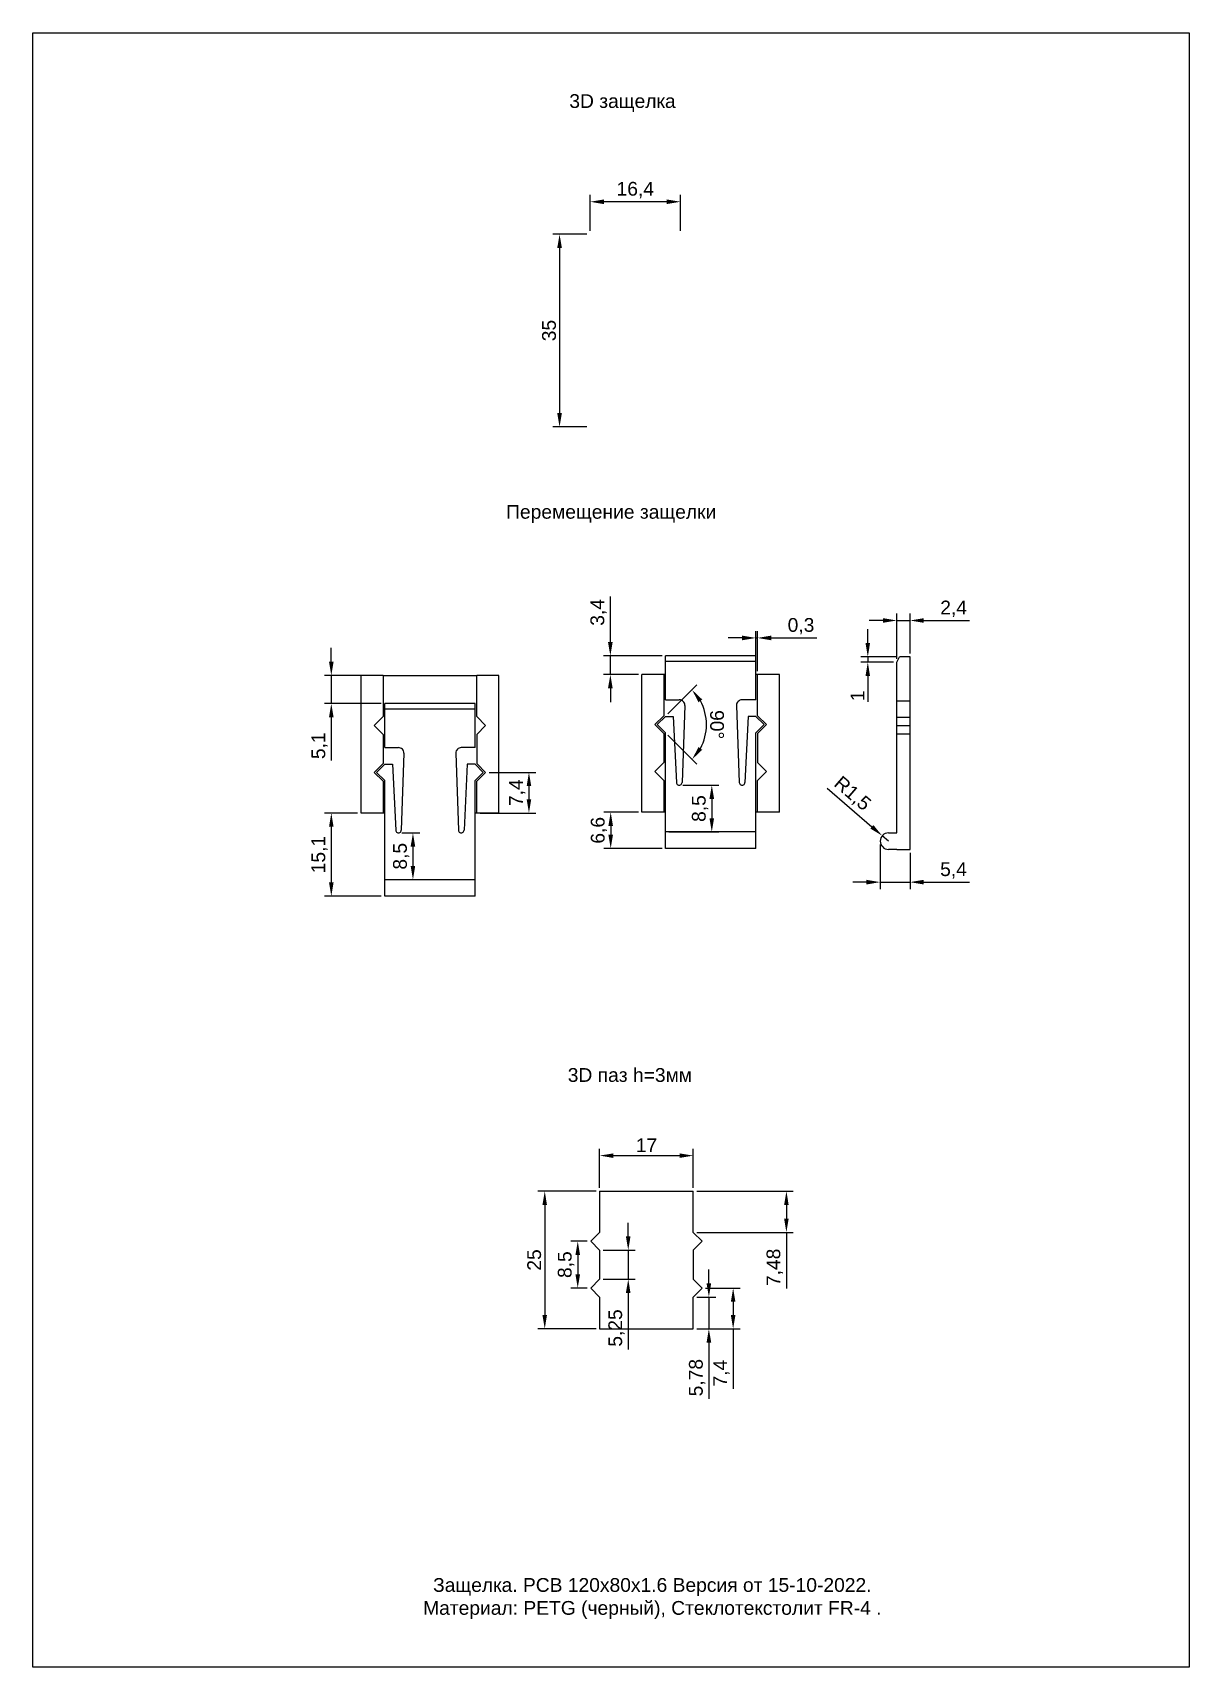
# Model space of a CAD drawing. Header units: millimetres. Extents: x 0 to 1250, y 0 to 297.
# Drawn here: x 520 to 730, y 0 to 297 of the extents above; entities that cross this region are included whole.
import ezdxf

# ---------------------------------------------------------------- set-up
doc = ezdxf.new("R2010")
doc.units = ezdxf.units.MM
doc.styles.get("Standard").update_dxf_attribs({"font": 'arial.ttf'})
doc.dimstyles.new('ISO-25', dxfattribs={"dimtxt": 2.5, "dimasz": 2.5, "dimexe": 1.25, "dimexo": 0.625, "dimtad": 1, "dimtxsty": 'Standard', "dimcen": 2.5, "dimadec": 0, "dimazin": 0, "dimtfac": 1, "dimtmove": 0, "dimatfit": 3, "dimfxl": 1, "dimarcsym": 0})

msp = doc.modelspace()

# ---------------------------------------------------------------- texts
at = {"char_height": 2.5, "attachment_point": 1}
for s, width, insert in [('3D защелка', 21.95162, (617.433, 285.828)), ('Перемещение защелки', 46.55368, (605.959, 211.193)), ('3D паз h=3мм', 31.32896, (617.146, 108.872))]:
    msp.add_mtext_dynamic_manual_height_columns(s, width=width, gutter_width=12.5, heights=[0], dxfattribs=dict(at, insert=insert))
at = {"linetype": 'Continuous', "insert": (632.5, 12.5), "char_height": 2.5, "attachment_point": 5}
msp.add_mtext_dynamic_manual_height_columns('Защелка. PCB 120x80x1.6 Версия от 15-10-2022.\\PМатериал: PETG (черный), Стеклотекстолит FR-4 .', width=185, gutter_width=5, heights=[0], dxfattribs=at)

# ---------------------------------------------------------------- blocks, each defined once
blk = doc.blocks.new('*D92')
at = {"color": 0, "lineweight": -2, "transparency": 16777216}
for p, q in [((624.88, 186.28), (624.88, 194.57)), ((634.27, 183.78), (623.63, 183.78)), ((624.88, 180.38), (624.88, 183.78)), ((629.97, 180.38), (623.63, 180.38)), ((624.88, 177.88), (624.88, 175.38))]:
    blk.add_line(p, q, dxfattribs=at)
at = {"color": 0, "transparency": 16777216}
for points in [[(624.46, 186.28), (625.3, 186.28), (624.88, 183.78)], [(624.46, 177.88), (625.3, 177.88), (624.88, 180.38)]]:
    blk.add_solid(points, dxfattribs=at)
at = {"layer": 'Defpoints', "color": 0, "transparency": 16777216}
for p in [(624.88, 183.78), (634.9, 183.78), (630.6, 180.38)]:
    blk.add_point(p, dxfattribs=at)
at = {"color": 0, "transparency": 16777216, "insert": (622.75, 191.67), "char_height": 2.5, "attachment_point": 5, "rotation": 90}
blk.add_mtext('3,4', dxfattribs=at)
blk = doc.blocks.new('*D93')
at = {"color": 0, "lineweight": -2, "transparency": 16777216}
for p, q in [((629.97, 155.38), (623.69, 155.38)), ((624.94, 152.88), (624.94, 151.28)), ((634.27, 148.78), (623.69, 148.78))]:
    blk.add_line(p, q, dxfattribs=at)
at = {"color": 0, "transparency": 16777216}
for points in [[(624.53, 152.88), (625.36, 152.88), (624.94, 155.38)], [(624.53, 151.28), (625.36, 151.28), (624.94, 148.78)]]:
    blk.add_solid(points, dxfattribs=at)
at = {"layer": 'Defpoints', "color": 0, "transparency": 16777216}
for p in [(630.6, 155.38), (624.94, 148.78), (634.9, 148.78)]:
    blk.add_point(p, dxfattribs=at)
at = {"color": 0, "transparency": 16777216, "insert": (622.82, 152.08), "char_height": 2.5, "attachment_point": 5, "rotation": 90}
blk.add_mtext('6,6', dxfattribs=at)
blk = doc.blocks.new('*D94')
at = {"color": 0, "lineweight": -2, "transparency": 16777216}
for p, q in [((651.3, 181), (651.3, 188.28)), ((651.6, 181), (651.6, 188.28)), ((648.8, 187.03), (646.3, 187.03)), ((651.3, 187.03), (651.6, 187.03)), ((654.1, 187.03), (662.4, 187.03))]:
    blk.add_line(p, q, dxfattribs=at)
at = {"color": 0, "transparency": 16777216}
for points in [[(648.8, 187.45), (648.8, 186.61), (651.3, 187.03)], [(654.1, 187.45), (654.1, 186.61), (651.6, 187.03)]]:
    blk.add_solid(points, dxfattribs=at)
at = {"layer": 'Defpoints', "color": 0, "transparency": 16777216}
for p in [(651.6, 187.03), (651.3, 180.38), (651.6, 180.38)]:
    blk.add_point(p, dxfattribs=at)
at = {"color": 0, "transparency": 16777216, "insert": (659.5, 189.16), "char_height": 2.5, "attachment_point": 5}
blk.add_mtext('0,3', dxfattribs=at)
blk = doc.blocks.new('*D95')
at = {"color": 0, "lineweight": -2, "transparency": 16777216}
for p, q in [((635.34, 173.22), (640.6, 178.48)), ((635.34, 169.34), (640.6, 164.07))]:
    blk.add_line(p, q, dxfattribs=at)
blk.add_arc((633.4, 171.28), 8.94, 331.0741, 28.9309, dxfattribs=at)
at = {"color": 0, "transparency": 16777216}
for points in [[(640.89, 175.35), (641.56, 175.85), (639.72, 177.6)], [(641.56, 166.7), (640.89, 167.2), (639.72, 164.96)]]:
    blk.add_solid(points, dxfattribs=at)
at = {"layer": 'Defpoints', "color": 0, "transparency": 16777216}
for p in [(634.9, 172.78), (633.4, 171.28), (633.4, 171.28), (634.9, 169.78), (642.03, 168.96)]:
    blk.add_point(p, dxfattribs=at)
at = {"color": 0, "transparency": 16777216, "insert": (644.24, 171.28), "char_height": 2.5, "attachment_point": 5, "rotation": 270.0025}
blk.add_mtext('90°', dxfattribs=at)
blk = doc.blocks.new('*D96')
at = {"color": 0, "lineweight": -2, "transparency": 16777216}
for p, q in [((674.39, 190.2), (671.89, 190.2)), ((676.89, 183.23), (676.89, 191.45)), ((676.89, 190.2), (679.29, 190.2)), ((679.29, 184.23), (679.29, 191.45)), ((681.79, 190.2), (690.12, 190.2))]:
    blk.add_line(p, q, dxfattribs=at)
at = {"color": 0, "transparency": 16777216}
for points in [[(674.39, 190.62), (674.39, 189.78), (676.89, 190.2)], [(681.79, 190.62), (681.79, 189.78), (679.29, 190.2)]]:
    blk.add_solid(points, dxfattribs=at)
at = {"layer": 'Defpoints', "color": 0, "transparency": 16777216}
for p in [(679.29, 190.2), (676.89, 182.61), (679.29, 183.61)]:
    blk.add_point(p, dxfattribs=at)
at = {"color": 0, "transparency": 16777216, "insert": (687.21, 192.33), "char_height": 2.5, "attachment_point": 5}
blk.add_mtext('2,4', dxfattribs=at)
blk = doc.blocks.new('*D97')
at = {"color": 0, "lineweight": -2, "transparency": 16777216}
for p, q in [((673.89, 149.48), (673.89, 141.41)), ((679.29, 147.98), (679.29, 141.41)), ((671.39, 142.66), (668.89, 142.66)), ((673.89, 142.66), (679.29, 142.66)), ((681.79, 142.66), (690.08, 142.66))]:
    blk.add_line(p, q, dxfattribs=at)
at = {"color": 0, "transparency": 16777216}
for points in [[(671.39, 143.08), (671.39, 142.24), (673.89, 142.66)], [(681.79, 143.08), (681.79, 142.24), (679.29, 142.66)]]:
    blk.add_solid(points, dxfattribs=at)
at = {"layer": 'Defpoints', "color": 0, "transparency": 16777216}
for p in [(673.89, 150.11), (679.29, 148.61), (679.29, 142.66)]:
    blk.add_point(p, dxfattribs=at)
at = {"color": 0, "transparency": 16777216, "insert": (687.19, 144.78), "char_height": 2.5, "attachment_point": 5}
blk.add_mtext('5,4', dxfattribs=at)
blk = doc.blocks.new('*D98')
at = {"color": 0, "lineweight": -2, "transparency": 16777216}
for p, q in [((664.25, 159.72), (672.36, 152.72)), ((675.39, 150.11), (674.25, 151.09))]:
    blk.add_line(p, q, dxfattribs=at)
at = {"color": 0, "transparency": 16777216}
blk.add_solid([(672.63, 153.04), (672.09, 152.4), (674.25, 151.09)], dxfattribs=at)
at = {"layer": 'Defpoints', "color": 0, "transparency": 16777216}
for p in [(674.25, 151.09), (675.39, 150.11)]:
    blk.add_point(p, dxfattribs=at)
at = {"color": 0, "transparency": 16777216, "insert": (668.75, 158.65), "char_height": 2.5, "attachment_point": 5, "rotation": 319.2242}
blk.add_mtext('R1,5', dxfattribs=at)
blk = doc.blocks.new('*D99')
at = {"color": 0, "lineweight": -2, "transparency": 16777216}
for p, q in [((671.63, 186.11), (671.63, 188.61)), ((676.77, 183.61), (670.38, 183.61)), ((676.27, 182.61), (670.38, 182.61)), ((671.63, 183.61), (671.63, 182.61)), ((671.63, 180.11), (671.63, 175.44))]:
    blk.add_line(p, q, dxfattribs=at)
at = {"color": 0, "transparency": 16777216}
for points in [[(671.21, 186.11), (672.04, 186.11), (671.63, 183.61)], [(671.21, 180.11), (672.04, 180.11), (671.63, 182.61)]]:
    blk.add_solid(points, dxfattribs=at)
at = {"layer": 'Defpoints', "color": 0, "transparency": 16777216}
for p in [(671.63, 182.61), (676.89, 182.61), (677.39, 183.61)]:
    blk.add_point(p, dxfattribs=at)
at = {"color": 0, "transparency": 16777216, "insert": (669.75, 176.52), "char_height": 2.5, "attachment_point": 5, "rotation": 90}
blk.add_mtext('1', dxfattribs=at)
blk = doc.blocks.new('*D78')
at = {"color": 0, "lineweight": -2, "transparency": 16777216}
for p, q in [((574.22, 182.71), (574.22, 185.21)), ((582.98, 180.21), (572.97, 180.21)), ((574.22, 180.21), (574.22, 175.11)), ((583.28, 175.11), (572.97, 175.11)), ((574.22, 172.61), (574.22, 164.79))]:
    blk.add_line(p, q, dxfattribs=at)
at = {"color": 0, "transparency": 16777216}
for points in [[(573.8, 182.71), (574.63, 182.71), (574.22, 180.21)], [(573.8, 172.61), (574.63, 172.61), (574.22, 175.11)]]:
    blk.add_solid(points, dxfattribs=at)
at = {"layer": 'Defpoints', "color": 0, "transparency": 16777216}
for p in [(583.61, 180.21), (574.22, 175.11), (583.91, 175.11)]:
    blk.add_point(p, dxfattribs=at)
at = {"color": 0, "transparency": 16777216, "insert": (572.09, 167.45), "char_height": 2.5, "attachment_point": 5, "rotation": 90}
blk.add_mtext('5,1', dxfattribs=at)
blk = doc.blocks.new('*D79')
at = {"color": 0, "lineweight": -2, "transparency": 16777216}
for p, q in [((578.98, 155.21), (572.97, 155.21)), ((574.22, 152.71), (574.22, 142.61)), ((583.28, 140.11), (572.97, 140.11))]:
    blk.add_line(p, q, dxfattribs=at)
at = {"color": 0, "transparency": 16777216}
for points in [[(573.8, 152.71), (574.63, 152.71), (574.22, 155.21)], [(573.8, 142.61), (574.63, 142.61), (574.22, 140.11)]]:
    blk.add_solid(points, dxfattribs=at)
at = {"layer": 'Defpoints', "color": 0, "transparency": 16777216}
for p in [(579.61, 155.21), (574.22, 140.11), (583.91, 140.11)]:
    blk.add_point(p, dxfattribs=at)
at = {"color": 0, "transparency": 16777216, "insert": (572.09, 147.66), "char_height": 2.5, "attachment_point": 5, "rotation": 90}
blk.add_mtext('15,1', dxfattribs=at)
blk = doc.blocks.new('*D80')
at = {"color": 0, "lineweight": -2, "transparency": 16777216}
for p, q in [((602.86, 162.61), (611.35, 162.61)), ((610.1, 160.11), (610.1, 157.71)), ((601.23, 155.21), (611.35, 155.21))]:
    blk.add_line(p, q, dxfattribs=at)
at = {"color": 0, "transparency": 16777216}
for points in [[(609.69, 160.11), (610.52, 160.11), (610.1, 162.61)], [(609.69, 157.71), (610.52, 157.71), (610.1, 155.21)]]:
    blk.add_solid(points, dxfattribs=at)
at = {"layer": 'Defpoints', "color": 0, "transparency": 16777216}
for p in [(602.23, 162.61), (600.61, 155.21), (610.1, 155.21)]:
    blk.add_point(p, dxfattribs=at)
at = {"color": 0, "transparency": 16777216, "insert": (607.98, 158.91), "char_height": 2.5, "attachment_point": 5, "rotation": 90}
blk.add_mtext('7,4', dxfattribs=at)
blk = doc.blocks.new('*D81')
at = {"color": 0, "lineweight": -2, "transparency": 16777216}
for p, q in [((622.94, 87.13), (622.94, 94.22)), ((625.44, 92.97), (637.44, 92.97)), ((639.94, 87.13), (639.94, 94.22))]:
    blk.add_line(p, q, dxfattribs=at)
at = {"color": 0, "transparency": 16777216}
for points in [[(625.44, 93.38), (625.44, 92.55), (622.94, 92.97)], [(637.44, 93.38), (637.44, 92.55), (639.94, 92.97)]]:
    blk.add_solid(points, dxfattribs=at)
at = {"layer": 'Defpoints', "color": 0, "transparency": 16777216}
for p in [(639.94, 92.97), (622.94, 86.51), (639.94, 86.51)]:
    blk.add_point(p, dxfattribs=at)
at = {"color": 0, "transparency": 16777216, "insert": (631.44, 94.85), "char_height": 2.5, "attachment_point": 5}
blk.add_mtext('17', dxfattribs=at)
blk = doc.blocks.new('*D82')
at = {"color": 0, "lineweight": -2, "transparency": 16777216}
for p, q in [((620.69, 77.41), (617.71, 77.41)), ((618.96, 74.91), (618.96, 71.41)), ((620.69, 68.91), (617.71, 68.91))]:
    blk.add_line(p, q, dxfattribs=at)
at = {"color": 0, "transparency": 16777216}
for points in [[(618.54, 74.91), (619.38, 74.91), (618.96, 77.41)], [(618.54, 71.41), (619.38, 71.41), (618.96, 68.91)]]:
    blk.add_solid(points, dxfattribs=at)
at = {"layer": 'Defpoints', "color": 0, "transparency": 16777216}
for p in [(621.31, 77.41), (618.96, 68.91), (621.31, 68.91)]:
    blk.add_point(p, dxfattribs=at)
at = {"color": 0, "transparency": 16777216, "insert": (616.83, 73.16), "char_height": 2.5, "attachment_point": 5, "rotation": 90}
blk.add_mtext('8,5', dxfattribs=at)
blk = doc.blocks.new('*D83')
at = {"color": 0, "lineweight": -2, "transparency": 16777216}
for p, q in [((628.13, 78.28), (628.13, 80.78)), ((623.56, 75.78), (629.38, 75.78)), ((628.13, 75.78), (628.13, 70.53)), ((623.56, 70.53), (629.38, 70.53)), ((628.13, 68.03), (628.13, 57.77))]:
    blk.add_line(p, q, dxfattribs=at)
at = {"color": 0, "transparency": 16777216}
for points in [[(627.71, 78.28), (628.54, 78.28), (628.13, 75.78)], [(627.71, 68.03), (628.54, 68.03), (628.13, 70.53)]]:
    blk.add_solid(points, dxfattribs=at)
at = {"layer": 'Defpoints', "color": 0, "transparency": 16777216}
for p in [(622.94, 75.78), (622.94, 70.53), (628.13, 70.53)]:
    blk.add_point(p, dxfattribs=at)
at = {"color": 0, "transparency": 16777216, "insert": (626, 61.65), "char_height": 2.5, "attachment_point": 5, "rotation": 90}
blk.add_mtext('5,25', dxfattribs=at)
blk = doc.blocks.new('*D84')
at = {"color": 0, "lineweight": -2, "transparency": 16777216}
for p, q in [((642.77, 69.78), (642.77, 72.28)), ((640.56, 67.28), (644.02, 67.28)), ((642.77, 67.28), (642.77, 61.51)), ((640.56, 61.51), (644.02, 61.51)), ((642.77, 59.01), (642.77, 48.76))]:
    blk.add_line(p, q, dxfattribs=at)
at = {"color": 0, "transparency": 16777216}
for points in [[(642.35, 69.78), (643.19, 69.78), (642.77, 67.28)], [(642.35, 59.01), (643.19, 59.01), (642.77, 61.51)]]:
    blk.add_solid(points, dxfattribs=at)
at = {"layer": 'Defpoints', "color": 0, "transparency": 16777216}
for p in [(639.94, 67.28), (639.94, 61.51), (642.77, 61.51)]:
    blk.add_point(p, dxfattribs=at)
at = {"color": 0, "transparency": 16777216, "insert": (640.64, 52.63), "char_height": 2.5, "attachment_point": 5, "rotation": 90}
blk.add_mtext('5,78', dxfattribs=at)
blk = doc.blocks.new('*D85')
at = {"color": 0, "lineweight": -2, "transparency": 16777216}
for p, q in [((642.18, 68.91), (648.43, 68.91)), ((647.18, 66.41), (647.18, 64.01)), ((640.56, 61.51), (648.43, 61.51)), ((647.18, 61.51), (647.18, 50.57))]:
    blk.add_line(p, q, dxfattribs=at)
at = {"color": 0, "transparency": 16777216}
for points in [[(646.76, 66.41), (647.59, 66.41), (647.18, 68.91)], [(646.76, 64.01), (647.59, 64.01), (647.18, 61.51)]]:
    blk.add_solid(points, dxfattribs=at)
at = {"layer": 'Defpoints', "color": 0, "transparency": 16777216}
for p in [(641.56, 68.91), (639.94, 61.51), (647.18, 61.51)]:
    blk.add_point(p, dxfattribs=at)
at = {"color": 0, "transparency": 16777216, "insert": (645.05, 53.45), "char_height": 2.5, "attachment_point": 5, "rotation": 90}
blk.add_mtext('7,4', dxfattribs=at)
blk = doc.blocks.new('*D86')
at = {"color": 0, "lineweight": -2, "transparency": 16777216}
for p, q in [((640.56, 86.51), (658.1, 86.51)), ((656.85, 84.01), (656.85, 81.53)), ((640.56, 79.03), (658.1, 79.03)), ((656.85, 79.03), (656.85, 68.8))]:
    blk.add_line(p, q, dxfattribs=at)
at = {"color": 0, "transparency": 16777216}
for points in [[(656.43, 84.01), (657.26, 84.01), (656.85, 86.51)], [(656.43, 81.53), (657.26, 81.53), (656.85, 79.03)]]:
    blk.add_solid(points, dxfattribs=at)
at = {"layer": 'Defpoints', "color": 0, "transparency": 16777216}
for p in [(639.94, 86.51), (639.94, 79.03), (656.85, 79.03)]:
    blk.add_point(p, dxfattribs=at)
at = {"color": 0, "transparency": 16777216, "insert": (654.72, 72.67), "char_height": 2.5, "attachment_point": 5, "rotation": 90}
blk.add_mtext('7,48', dxfattribs=at)
blk = doc.blocks.new('*D87')
at = {"color": 0, "lineweight": -2, "transparency": 16777216}
for p, q in [((622.31, 86.51), (611.72, 86.51)), ((612.97, 84.01), (612.97, 64.01)), ((622.31, 61.51), (611.72, 61.51))]:
    blk.add_line(p, q, dxfattribs=at)
at = {"color": 0, "transparency": 16777216}
for points in [[(612.55, 84.01), (613.38, 84.01), (612.97, 86.51)], [(612.55, 64.01), (613.38, 64.01), (612.97, 61.51)]]:
    blk.add_solid(points, dxfattribs=at)
at = {"layer": 'Defpoints', "color": 0, "transparency": 16777216}
for p in [(622.94, 86.51), (612.97, 61.51), (622.94, 61.51)]:
    blk.add_point(p, dxfattribs=at)
at = {"color": 0, "transparency": 16777216, "insert": (611.06, 74.01), "char_height": 2.5, "attachment_point": 5, "rotation": 90}
blk.add_mtext('25', dxfattribs=at)
blk = doc.blocks.new('*D88')
at = {"color": 0, "lineweight": -2, "transparency": 16777216}
for p, q in [((587.03, 151.61), (590.29, 151.61)), ((589.04, 149.11), (589.04, 145.61)), ((584.53, 143.11), (590.29, 143.11))]:
    blk.add_line(p, q, dxfattribs=at)
at = {"color": 0, "transparency": 16777216}
for points in [[(588.62, 149.11), (589.45, 149.11), (589.04, 151.61)], [(588.62, 145.61), (589.45, 145.61), (589.04, 143.11)]]:
    blk.add_solid(points, dxfattribs=at)
at = {"layer": 'Defpoints', "color": 0, "transparency": 16777216}
for p in [(586.41, 151.61), (583.91, 143.11), (589.04, 143.11)]:
    blk.add_point(p, dxfattribs=at)
at = {"color": 0, "transparency": 16777216, "insert": (586.91, 147.36), "char_height": 2.5, "attachment_point": 5, "rotation": 90}
blk.add_mtext('8,5', dxfattribs=at)
blk = doc.blocks.new('*D89')
at = {"color": 0, "lineweight": -2, "transparency": 16777216}
for p, q in [((638.02, 160.28), (644.55, 160.28)), ((643.3, 157.78), (643.3, 154.28)), ((635.52, 151.78), (644.55, 151.78))]:
    blk.add_line(p, q, dxfattribs=at)
at = {"color": 0, "transparency": 16777216}
for points in [[(642.88, 157.78), (643.72, 157.78), (643.3, 160.28)], [(642.88, 154.28), (643.72, 154.28), (643.3, 151.78)]]:
    blk.add_solid(points, dxfattribs=at)
at = {"layer": 'Defpoints', "color": 0, "transparency": 16777216}
for p in [(637.4, 160.28), (634.9, 151.78), (643.3, 151.78)]:
    blk.add_point(p, dxfattribs=at)
at = {"color": 0, "transparency": 16777216, "insert": (641.17, 156.03), "char_height": 2.5, "attachment_point": 5, "rotation": 90}
blk.add_mtext('8,5', dxfattribs=at)
blk = doc.blocks.new('*D90')
at = {"color": 0, "lineweight": -2, "transparency": 16777216}
for p, q in [((621.21, 261), (621.21, 267.53)), ((637.61, 261), (637.61, 267.53)), ((635.11, 266.28), (623.71, 266.28))]:
    blk.add_line(p, q, dxfattribs=at)
at = {"color": 0, "transparency": 16777216}
for points in [[(623.71, 266.7), (623.71, 265.86), (621.21, 266.28)], [(635.11, 266.7), (635.11, 265.86), (637.61, 266.28)]]:
    blk.add_solid(points, dxfattribs=at)
at = {"layer": 'Defpoints', "color": 0, "transparency": 16777216}
for p in [(621.21, 266.28), (621.21, 260.38), (637.61, 260.38)]:
    blk.add_point(p, dxfattribs=at)
at = {"color": 0, "transparency": 16777216, "insert": (629.41, 268.41), "char_height": 2.5, "attachment_point": 5}
blk.add_mtext('16,4', dxfattribs=at)
blk = doc.blocks.new('*D91')
at = {"color": 0, "lineweight": -2, "transparency": 16777216}
for p, q in [((620.59, 260.38), (614.41, 260.38)), ((615.66, 257.88), (615.66, 227.88)), ((620.59, 225.38), (614.41, 225.38))]:
    blk.add_line(p, q, dxfattribs=at)
at = {"color": 0, "transparency": 16777216}
for points in [[(615.24, 257.88), (616.08, 257.88), (615.66, 260.38)], [(615.24, 227.88), (616.08, 227.88), (615.66, 225.38)]]:
    blk.add_solid(points, dxfattribs=at)
at = {"layer": 'Defpoints', "color": 0, "transparency": 16777216}
for p in [(621.21, 260.38), (615.66, 225.38), (621.21, 225.38)]:
    blk.add_point(p, dxfattribs=at)
at = {"color": 0, "transparency": 16777216, "insert": (613.76, 242.88), "char_height": 2.5, "attachment_point": 5, "rotation": 90}
blk.add_mtext('35', dxfattribs=at)

# ---------------------------------------------------------------- dimensions: what is measured, and where the dimension line sits
for base, p1, p2, picture, middle in [((621.21, 266.28), (637.61, 260.376), (621.21, 260.376), '*D90', (629.41, 268.408)), ((679.29, 190.2), (676.89, 182.607), (679.29, 183.607), '*D96', (687.207, 192.328)), ((651.597, 187.028), (651.297, 180.378), (651.597, 180.378), '*D94', (659.498, 189.156)), ((679.29, 142.659), (673.89, 150.107), (679.29, 148.607), '*D97', (687.186, 144.781)), ((639.935, 92.968), (622.935, 86.505), (639.935, 86.505), '*D81', (631.435, 94.848))]:
    dim = msp.add_linear_dim(base=base, p1=p1, p2=p2, dimstyle='ISO-25')
    dim.commit()
    dim.dimension.update_dxf_attribs({"geometry": picture, "text_midpoint": middle})
for base, p1, p2, picture, middle in [((615.66, 225.376), (621.21, 260.376), (621.21, 225.376), '*D91', (613.758, 242.876)), ((624.88, 183.778), (630.597, 180.378), (634.897, 183.778), '*D92', (622.752, 191.672)), ((671.626, 182.607), (677.39, 183.607), (676.89, 182.607), '*D99', (669.746, 176.522)), ((574.218, 175.107), (583.61, 180.207), (583.91, 175.107), '*D78', (572.09, 167.448)), ((610.103, 155.207), (602.234, 162.607), (600.61, 155.207), '*D80', (607.981, 158.907)), ((643.299, 151.778), (637.397, 160.278), (634.897, 151.778), '*D89', (641.172, 156.028)), ((574.217, 140.107), (579.61, 155.207), (583.91, 140.107), '*D79', (572.09, 147.657)), ((624.945, 148.778), (630.597, 155.378), (634.897, 148.778), '*D93', (622.817, 152.078)), ((589.038, 143.107), (586.41, 151.607), (583.91, 143.107), '*D88', (586.91, 147.357)), ((612.966, 61.505), (622.935, 86.505), (622.935, 61.505), '*D87', (611.064, 74.005)), ((656.847, 79.029), (639.935, 86.505), (639.935, 79.029), '*D86', (654.72, 72.665)), ((628.127, 70.529), (622.935, 75.781), (622.935, 70.529), '*D83', (626, 61.648)), ((618.961, 68.905), (621.311, 77.405), (621.311, 68.905), '*D82', (616.833, 73.155)), ((642.771, 61.505), (639.935, 67.281), (639.935, 61.505), '*D84', (640.644, 52.631))]:
    dim = msp.add_linear_dim(base=base, p1=p1, p2=p2, angle=90, dimstyle='ISO-25')
    dim.commit()
    dim.dimension.update_dxf_attribs({"geometry": picture, "text_midpoint": middle})
dim = msp.add_angular_dim_2l(base=(642.035, 168.964), line1=((634.897, 169.778), (633.397, 171.278)), line2=((633.397, 171.278), (634.897, 172.778)), dimstyle='ISO-25')
dim.commit()
dim.dimension.update_dxf_attribs({"geometry": '*D95', "text_midpoint": (644.241, 171.278)})
dim = msp.add_radius_dim(center=(675.39, 150.107), mpoint=(674.254, 151.087), dimstyle='ISO-25')
dim.commit()
dim.dimension.update_dxf_attribs({"geometry": '*D98', "text_midpoint": (668.748, 158.645)})
dim = msp.add_linear_dim(base=(647.177, 61.505), p1=(641.56, 68.905), p2=(639.935, 61.505), angle=90, dimstyle='ISO-25')
dim.commit()
dim.dimension.update_dxf_attribs({"geometry": '*D85', "text_midpoint": (647.177, 53.453), "dimtype": 160})

# ---------------------------------------------------------------- linework, layer by layer
for p, q in [((634.897, 175.778), (634.897, 183.778)), ((651.297, 183.778), (634.897, 183.778)), ((651.297, 182.778), (634.897, 182.778)), ((651.297, 175.778), (651.297, 183.778)), ((676.89, 182.607), (677.39, 183.607)), ((676.89, 151.607), (676.89, 182.607)), ((679.29, 183.607), (677.39, 183.607)), ((679.29, 148.607), (679.29, 183.607)), ((579.61, 155.207), (579.61, 180.207)), ((583.61, 180.207), (579.61, 180.207)), ((583.61, 180.207), (583.61, 172.732)), ((583.61, 180.207), (600.61, 180.207)), ((604.61, 180.207), (600.61, 180.207)), ((600.61, 172.732), (600.61, 180.207)), ((630.597, 155.378), (630.597, 180.378)), ((634.597, 180.378), (630.597, 180.378)), ((634.597, 180.378), (634.597, 172.902)), ((634.897, 180.378), (634.597, 180.378)), ((651.597, 180.378), (651.297, 180.378)), ((655.597, 180.378), (651.597, 180.378)), ((651.597, 172.902), (651.597, 180.378)), ((634.897, 175.778), (637.397, 175.778)), ((651.297, 175.778), (648.797, 175.778)), ((676.89, 175.607), (679.29, 175.607)), ((583.61, 172.732), (581.986, 171.107)), ((583.91, 167.107), (583.91, 175.107)), ((600.31, 175.107), (583.91, 175.107)), ((600.31, 174.107), (583.91, 174.107)), ((600.31, 167.107), (600.31, 175.107)), ((602.234, 171.107), (600.61, 172.732)), ((634.597, 172.902), (632.973, 171.278)), ((633.397, 171.278), (634.897, 172.778)), ((634.897, 172.778), (636.297, 172.778)), ((636.297, 172.778), (636.897, 160.778)), ((638.397, 174.777), (637.897, 160.778)), ((647.797, 174.777), (648.297, 160.778)), ((649.897, 172.778), (649.297, 160.778)), ((651.297, 172.778), (649.897, 172.778)), ((652.797, 171.278), (651.297, 172.778)), ((653.221, 171.278), (651.597, 172.902)), ((676.89, 172.607), (679.29, 172.607)), ((581.986, 171.107), (583.61, 169.483)), ((583.61, 169.483), (583.61, 164.232)), ((602.234, 171.107), (600.61, 169.483)), ((600.61, 169.483), (600.61, 164.232)), ((632.973, 171.278), (634.597, 169.653)), ((634.897, 169.778), (633.397, 171.278)), ((634.597, 169.653), (634.597, 164.402)), ((634.897, 148.778), (634.897, 169.778)), ((651.297, 169.778), (652.797, 171.278)), ((651.297, 148.778), (651.297, 169.778)), ((653.221, 171.278), (651.597, 169.653)), ((651.597, 169.653), (651.597, 164.402)), ((676.89, 171.107), (679.29, 171.107)), ((676.89, 169.607), (679.29, 169.607)), ((583.91, 167.107), (586.41, 167.107)), ((600.31, 167.107), (597.81, 167.107)), ((583.61, 164.232), (581.986, 162.607)), ((582.41, 162.607), (583.91, 164.107)), ((583.91, 164.107), (585.31, 164.107)), ((585.31, 164.107), (585.91, 152.107)), ((587.41, 166.106), (586.91, 152.107)), ((596.81, 166.106), (597.31, 152.107)), ((598.91, 164.107), (598.31, 152.107)), ((600.31, 164.107), (598.91, 164.107)), ((601.81, 162.607), (600.31, 164.107)), ((600.61, 164.232), (602.234, 162.607)), ((634.597, 164.402), (632.973, 162.778)), ((651.597, 164.402), (653.221, 162.778)), ((581.986, 162.607), (583.61, 160.983)), ((583.91, 161.107), (582.41, 162.607)), ((583.61, 160.983), (583.61, 155.207)), ((583.91, 140.107), (583.91, 161.107)), ((600.31, 161.107), (601.81, 162.607)), ((600.31, 140.107), (600.31, 161.107)), ((600.61, 160.983), (602.234, 162.607)), ((600.61, 155.207), (600.61, 160.983)), ((632.973, 162.778), (634.597, 161.153)), ((634.597, 161.153), (634.597, 155.378)), ((651.597, 161.153), (653.221, 162.778)), ((651.597, 155.378), (651.597, 161.153)), ((583.61, 155.207), (579.61, 155.207)), ((583.91, 155.207), (583.61, 155.207)), ((600.61, 155.207), (600.31, 155.207)), ((604.61, 155.207), (600.61, 155.207)), ((634.597, 155.378), (630.597, 155.378)), ((634.897, 155.378), (634.597, 155.378)), ((651.597, 155.378), (651.297, 155.378)), ((655.597, 155.378), (651.597, 155.378)), ((651.297, 151.778), (634.897, 151.778)), ((675.39, 151.607), (676.89, 151.607)), ((651.297, 148.778), (634.897, 148.778)), ((676.89, 148.607), (675.39, 148.607)), ((676.89, 148.607), (679.29, 148.607)), ((600.31, 143.107), (583.91, 143.107)), ((600.31, 140.107), (583.91, 140.107)), ((622.935, 86.505), (622.935, 79.029)), ((622.935, 86.505), (639.935, 86.505)), ((639.935, 79.029), (639.935, 86.505)), ((622.935, 79.029), (621.311, 77.405)), ((621.311, 77.405), (622.935, 75.781)), ((641.56, 77.405), (639.935, 79.029)), ((641.56, 77.405), (639.935, 75.781)), ((622.935, 75.781), (622.935, 70.529)), ((639.935, 75.781), (639.935, 70.529)), ((622.935, 70.529), (621.311, 68.905)), ((621.311, 68.905), (622.935, 67.281)), ((639.935, 70.529), (641.56, 68.905)), ((639.935, 67.281), (641.56, 68.905)), ((622.935, 67.281), (622.935, 61.505)), ((639.935, 61.505), (639.935, 67.281)), ((622.935, 61.505), (639.935, 61.505))]:
    msp.add_line(p, q)
at = {"linetype": 'Continuous'}
for p, q in [((604.61, 155.207), (604.61, 180.207)), ((655.597, 155.378), (655.597, 180.378))]:
    msp.add_line(p, q, dxfattribs=at)
for centre, radius, start, end in [((637.397, 174.778), 1, 359.94459, 90), ((648.797, 174.778), 1, 90, 180.05541), ((586.41, 166.107), 1, 359.94459, 90), ((597.81, 166.107), 1, 90, 180.05541), ((637.397, 160.778), 0.5, 179.99809, 0), ((648.797, 160.778), 0.5, 180, 0.00191), ((586.41, 152.107), 0.5, 179.99809, 0), ((597.81, 152.107), 0.5, 180, 0.00191), ((675.39, 150.107), 1.5, 90, 270)]:
    msp.add_arc(centre, radius, start, end)
at = {"layer": 'Defpoints', "linetype": 'Continuous'}
msp.add_lwpolyline([(520, 297), (730, 297), (730, 0), (520, 0)], close=True, dxfattribs=at)

msp.set_redraw_order([(e.dxf.handle, doc.entitydb.next_handle()) for e in msp.query("TEXT MTEXT ATTDEF DIMENSION ARC_DIMENSION")])  # texts and dimensions are drawn at this point

doc.saveas('drawing.dxf')
